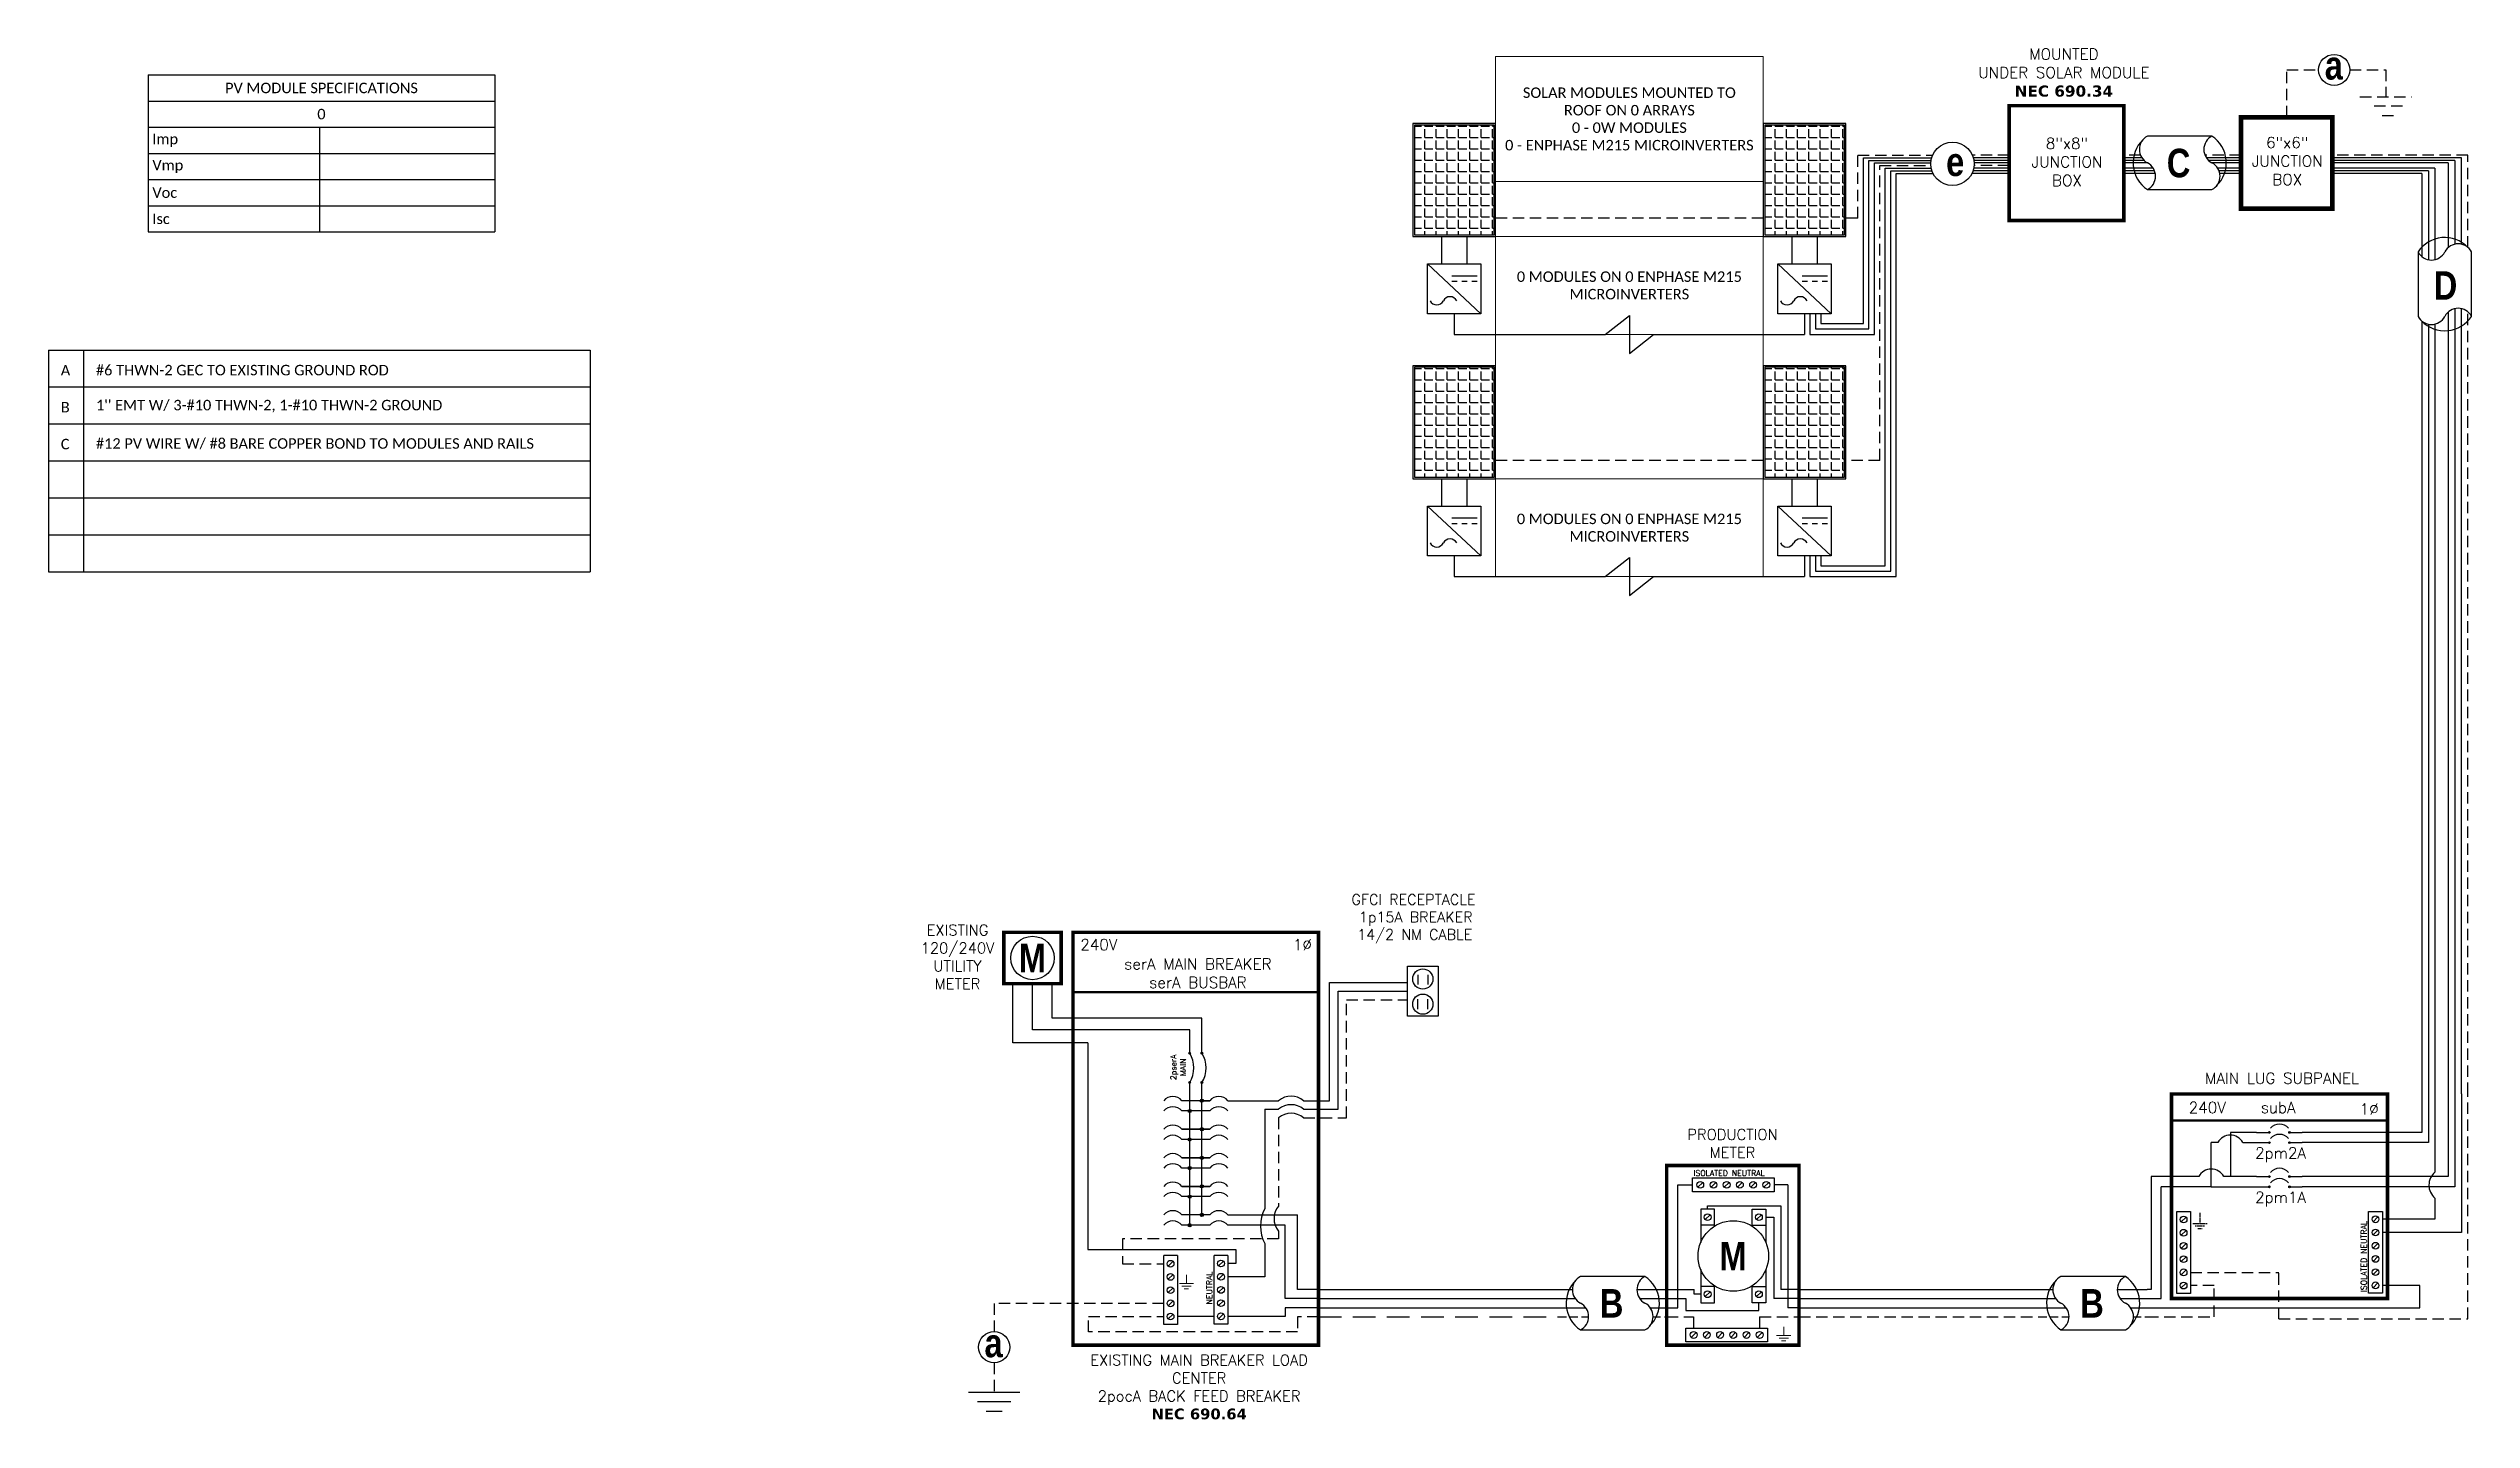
# Model space of a CAD drawing. Header units: feet. Extents: x 11709 to 12508, y 15400 to 15851.
import ezdxf

# ---------------------------------------------------------------- set-up
doc = ezdxf.new("R2010")
doc.units = ezdxf.units.FT
doc.header["$MEASUREMENT"] = 0
doc.linetypes.add('DASHED', pattern=[0.75, 0.5, -0.25])
doc.linetypes.add('HIDDEN', pattern=[0.375, 0.25, -0.125])
for name, color, linetype in [('ONE LINE BLOCKS', 7, 'Continuous'), ('TABLES', 7, 'Continuous'), ('TEXT', 7, 'Continuous'), ('Z - TITLEBLOCK TXT', 7, 'Continuous')]:
    doc.layers.add(name, color=color, linetype=linetype)
doc.styles.add('ONE LINE TXT', font='techb___.ttf')
doc.styles.get("Standard").update_dxf_attribs({"font": 'simplex.shx'})

msp = doc.modelspace()

# ---------------------------------------------------------------- texts
at = {"color": 1, "linetype": 'Continuous', "char_height": 9.3833, "attachment_point": 1, "style": 'ONE LINE TXT'}
for s, insert in [('{\\W1;\\C256;e}', (12334.62, 15818.36)), ('{\\W1;\\C256;C}', (12407.33, 15817.95)), ('{\\W1;\\C256;D}', (12495.27, 15777.65)), ('{\\W1;\\C256;B}', (12220.53, 15442.5)), ('{\\W1;\\C256;B}', (12378.81, 15442.5))]:
    msp.add_mtext_dynamic_manual_height_columns(s, width=0.1385, gutter_width=2.13, heights=[0], dxfattribs=dict(at, insert=insert))
at = {"layer": 'Z - TITLEBLOCK TXT', "color": 1, "linetype": 'Continuous', "insert": (12459.37, 15850.12), "char_height": 9.3833, "attachment_point": 1, "style": 'ONE LINE TXT'}
msp.add_mtext_dynamic_manual_height_columns('{\\W1;\\C256;a}', width=0.1385, gutter_width=2.13, heights=[0], dxfattribs=at)

# ---------------------------------------------------------------- blocks, each defined once
blk = doc.blocks.new('2microSub')
at = {"layer": 'ONE LINE BLOCKS', "linetype": 'Continuous'}
h = blk.add_hatch(color=1, dxfattribs=at)
h.dxf.hatch_style = 1
edge = h.paths.add_edge_path()
edge.add_arc((40.28, 60.73), 0.291, 0, 360)
h = blk.add_hatch(color=1, dxfattribs=at)
h.dxf.hatch_style = 1
edge = h.paths.add_edge_path()
edge.add_arc((40.28, 57.35), 0.291, 0, 360)
h = blk.add_hatch(color=1, dxfattribs=at)
h.dxf.hatch_style = 1
edge = h.paths.add_edge_path()
edge.add_arc((46.96, 60.73), 0.291, 0, 360)
h = blk.add_hatch(color=1, dxfattribs=at)
h.dxf.hatch_style = 1
edge = h.paths.add_edge_path()
edge.add_arc((46.96, 57.35), 0.291, 0, 360)
h = blk.add_hatch(color=1, dxfattribs=at)
h.dxf.hatch_style = 1
edge = h.paths.add_edge_path()
edge.add_arc((40.28, 46.17), 0.291, 0, 360)
h = blk.add_hatch(color=1, dxfattribs=at)
h.dxf.hatch_style = 1
edge = h.paths.add_edge_path()
edge.add_arc((40.28, 42.79), 0.291, 0, 360)
h = blk.add_hatch(color=1, dxfattribs=at)
h.dxf.hatch_style = 1
edge = h.paths.add_edge_path()
edge.add_arc((46.96, 46.17), 0.291, 0, 360)
h = blk.add_hatch(color=1, dxfattribs=at)
h.dxf.hatch_style = 1
edge = h.paths.add_edge_path()
edge.add_arc((46.96, 42.79), 0.291, 0, 360)
at = {"color": 7, "linetype": 'Continuous'}
for p, q in [((90.5, 73.37), (90.5, 60.73)), ((99.2, 73.37), (99.2, 46.17)), ((36.09, 60.73), (27.43, 60.73)), ((27.43, 60.73), (27.43, 46.17)), ((90.5, 60.73), (51.15, 60.73)), ((17.02, 46.17), (1.34, 46.17)), ((1.34, 46.17), (1.34, 9)), ((36.09, 46.17), (25.26, 46.17)), ((99.2, 46.17), (51.15, 46.17)), ((1.34, 9), (0, 9))]:
    blk.add_line(p, q, dxfattribs=at)
at = {"color": 10, "linetype": 'Continuous'}
for p, q in [((92.67, 73.37), (92.67, 57.35)), ((101.37, 73.37), (101.37, 42.79)), ((21.14, 42.79), (21.14, 57.35)), ((23.31, 57.35), (21.14, 57.35)), ((31.55, 57.35), (36.09, 57.35)), ((92.67, 57.35), (51.15, 57.35)), ((21.14, 42.79), (4.63, 42.79)), ((4.63, 6), (4.63, 42.79)), ((21.14, 42.79), (36.09, 42.79)), ((101.37, 42.79), (51.15, 42.79)), ((0, 6), (4.63, 6))]:
    blk.add_line(p, q, dxfattribs=at)
at = {"color": 253, "linetype": 'Continuous'}
for p, q in [((94.85, 73.37), (94.85, 47.66)), ((103.55, 73.37), (103.55, 27.76)), ((94.85, 32.11), (77.54, 32.11)), ((94.85, 39.1), (94.85, 32.11)), ((103.55, 27.76), (77.54, 27.76)), ((89.88, 10.36), (77.54, 10.36)), ((89.88, 3), (89.88, 10.36)), ((0, 3), (89.88, 3))]:
    blk.add_line(p, q, dxfattribs=at)
at = {"color": 10, "linetype": 'Continuous'}
blk.add_arc((27.43, 55.19), 4.65, 27.66392, 152.33608, dxfattribs=at)
at = {"color": 7, "linetype": 'Continuous'}
blk.add_arc((21.14, 44.01), 4.65, 27.66392, 152.33608, dxfattribs=at)
at = {"color": 253, "linetype": 'Continuous'}
blk.add_arc((98.43, 43.38), 5.58, 129.92155, 230.07845, dxfattribs=at)
at = {"layer": 'ONE LINE BLOCKS', "lineweight": 50}
blk.add_line((8.04, 64.67), (79.2, 64.67), dxfattribs=at)
at = {"layer": 'ONE LINE BLOCKS', "lineweight": 50, "const_width": 1.19}
blk.add_lwpolyline([(8.04, 6.01), (8.04, 73.37), (79.2, 73.37), (79.2, 6.01)], close=True, dxfattribs=at)
at = {"layer": 'TEXT', "color": 92, "linetype": 'HIDDEN', "ltscale": 15}
for p, q in [((105.72, -0.66), (105.72, 73.37)), ((14.31, 14.64), (43.39, 14.64)), ((22.14, 10.28), (14.31, 10.28)), ((22.14, 0), (22.14, 10.28)), ((43.39, -0.66), (43.39, 14.64)), ((0, 0), (22.14, 0)), ((43.39, -0.66), (105.72, -0.66))]:
    blk.add_line(p, q, dxfattribs=at)
at = {"layer": 'TEXT', "color": 92, "linetype": 'HIDDEN', "flags": 128}
for points in [[(17.42, 34.26), (17.42, 30.76)], [(15.08, 30.76), (19.76, 30.76)], [(18.95, 29.89), (15.89, 29.89)], [(18.13, 29.02), (16.7, 29.02)]]:
    blk.add_lwpolyline(points, dxfattribs=at)
at = {"layer": 'Z - TITLEBLOCK TXT', "color": 1, "linetype": 'Continuous'}
for p, q in [((9.77, 7.69), (9.77, 34.63)), ((9.77, 34.63), (14.31, 34.63)), ((14.31, 34.63), (14.31, 7.69)), ((73, 7.76), (73, 34.71)), ((73, 34.71), (77.54, 34.71)), ((77.54, 34.71), (77.54, 7.76)), ((14.31, 7.69), (9.77, 7.69)), ((77.54, 7.76), (73, 7.76))]:
    blk.add_line(p, q, dxfattribs=at)
at = {"layer": 'Z - TITLEBLOCK TXT', "color": 4, "linetype": 'Continuous'}
for p, q in [((12.83, 32.82), (11.25, 31.25)), ((76.06, 32.9), (74.49, 31.32)), ((12.83, 28.47), (11.25, 26.9)), ((12.83, 24.12), (11.25, 22.55)), ((76.06, 28.54), (74.49, 26.97)), ((76.06, 24.19), (74.49, 22.62)), ((12.83, 19.77), (11.25, 18.2)), ((76.06, 19.84), (74.49, 18.27)), ((12.83, 15.42), (11.25, 13.85)), ((12.83, 11.07), (11.25, 9.5)), ((76.06, 15.49), (74.49, 13.92)), ((76.06, 11.14), (74.49, 9.57))]:
    blk.add_line(p, q, dxfattribs=at)
at = {"layer": 'Z - TITLEBLOCK TXT', "color": 1, "linetype": 'Continuous', "flags": 128}
for points in [[(36.09, 60.73), (40.28, 60.73)], [(36.09, 60.73), (40.28, 60.73)], [(36.09, 57.35), (40.28, 57.35)], [(36.09, 57.35), (40.28, 57.35)], [(46.96, 60.73), (51.15, 60.73)], [(46.96, 57.35), (51.15, 57.35)], [(36.09, 46.17), (40.28, 46.17)], [(36.09, 46.17), (40.28, 46.17)], [(36.09, 42.79), (40.28, 42.79)], [(36.09, 42.79), (40.28, 42.79)], [(46.96, 46.17), (51.15, 46.17)], [(46.96, 42.79), (51.15, 42.79)]]:
    blk.add_lwpolyline(points, dxfattribs=at)
at = {"layer": 'Z - TITLEBLOCK TXT', "color": 1, "linetype": 'Continuous'}
for centre in [(40.28, 60.73), (40.28, 57.35), (46.96, 60.73), (46.96, 57.35), (40.28, 46.17), (40.28, 42.79), (46.96, 46.17), (46.96, 42.79)]:
    blk.add_circle(centre, 0.291, dxfattribs=at)
at = {"layer": 'Z - TITLEBLOCK TXT', "color": 4, "linetype": 'Continuous'}
for centre in [(12.04, 32.04), (75.27, 32.11), (12.04, 27.69), (12.04, 23.34), (75.27, 27.76), (75.27, 23.41), (12.04, 18.99), (75.27, 19.06), (12.04, 14.64), (12.04, 10.28), (75.27, 14.71), (75.27, 10.36)]:
    blk.add_circle(centre, 1.11, dxfattribs=at)
at = {"layer": 'Z - TITLEBLOCK TXT', "color": 1, "linetype": 'Continuous'}
for centre in [(43.62, 59.53), (43.62, 56.15), (43.62, 44.97), (43.62, 41.59)]:
    blk.add_arc(centre, 3.93, 40.3392, 139.6608, dxfattribs=at)
at = {"layer": 'TABLES', "color": 1, "linetype": 'Continuous'}
for s, p in [('2pm2A', (35.59, 52.11)), ('2pm1A', (35.59, 37.55))]:
    blk.add_text(s, height=3.658, dxfattribs=at).set_placement(p)
at = {"layer": 'TABLES', "color": 4, "linetype": 'Continuous'}
blk.add_text('ISOLATED NEUTRAL', height=1.8743, rotation=90, dxfattribs=at).set_placement((72.35, 8.12))
at = {"layer": 'TEXT', "color": 1, "attachment_point": 5}
for s, width, gutter_width, insert, char_height in [('MAIN LUG SUBPANEL ', 62.3984, 7.17, (44.47, 78.55), 3.6576), ('240V', 0.1481, 0.75, (19.83, 68.92), 3.658), ('subA', 0.1481, 0.75, (43.21, 68.92), 3.658), ('1∅', 0.1481, 0.75, (73.19, 68.41), 3.658)]:
    blk.add_mtext_dynamic_manual_height_columns(s, width=width, gutter_width=gutter_width, heights=[0], dxfattribs=dict(at, insert=insert, char_height=char_height))
blk = doc.blocks.new('*T25')
at = {"layer": 'Defpoints', "color": 8, "linetype": 'ByBlock', "lineweight": 0, "transparency": 16777216}
for p, q in [((0, 0), (88.16, 0)), ((0, 0), (0, -171.21)), ((88.16, 0), (88.16, -171.21)), ((0, -41.08), (88.16, -41.08)), ((0, -59.24), (88.16, -59.24)), ((0, -91.46), (88.16, -91.46)), ((0, -138.99), (88.16, -138.99)), ((0, -171.21), (88.16, -171.21))]:
    blk.add_line(p, q, dxfattribs=at)
at = {"color": 0, "linetype": 'Continuous', "transparency": 16777216, "char_height": 3.4544, "width": 83.574, "attachment_point": 5}
for s, insert in [('{\\fCalibri|b0|i0|c0;SOLAR MODULES MOUNTED TO ROOF ON 0 ARRAYS^J0 - 0W MODULES^J0 - ENPHASE M215 MICROINVERTERS', (44.08, -20.54)), ('{\\fCalibri|b0|i0|c0;', (44.08, -50.16)), ('{\\fCalibri|b0|i0|c0;0 MODULES ON 0 ENPHASE M215 MICROINVERTERS', (44.08, -75.35)), ('{\\fCalibri|b0|i0|c0;', (44.08, -115.23)), ('{\\fCalibri|b0|i0|c0;0 MODULES ON 0 ENPHASE M215 MICROINVERTERS', (44.08, -155.1))]:
    blk.add_mtext(s, dxfattribs=dict(at, insert=insert))
blk = doc.blocks.new('*U14')
at = {"color": 7}
for p, q in [((-35.53, 9), (-31.05, 9)), ((-9.81, 9), (0, 9))]:
    blk.add_line(p, q, dxfattribs=at)
at = {"color": 7, "linetype": 'Continuous'}
for p, q in [((-7.14, 13.31), (-28.39, 13.31)), ((-28.39, -4.31), (-7.14, -4.31))]:
    blk.add_line(p, q, dxfattribs=at)
at = {"color": 10}
for p, q in [((-35.53, 6), (-30.11, 6)), ((-8.87, 6), (0, 6))]:
    blk.add_line(p, q, dxfattribs=at)
at = {"color": 253}
for p, q in [((-35.53, 3), (-26.66, 3)), ((-5.41, 3), (0, 3))]:
    blk.add_line(p, q, dxfattribs=at)
at = {"color": 92, "linetype": 'HIDDEN', "ltscale": 10}
for p, q in [((-4.48, 0), (0, 0)), ((-35.53, 0), (-25.72, 0))]:
    blk.add_line(p, q, dxfattribs=at)
at = {"color": 7, "linetype": 'Continuous'}
for centre, start, end in [((-22.54, 4.5), 133.97324, 236.42648), ((-12.99, 4.5), 313.97324, 56.42648)]:
    blk.add_arc(centre, 10.58, start, end, dxfattribs=at)
at = {"linetype": 'Continuous'}
for centre, start, end in [((-26.08, 8.91), 117.66392, 242.33608), ((-4.83, 8.91), 117.66392, 242.33608), ((-30.7, 0.09), 297.66392, 62.33608), ((-9.45, 0.09), 297.66392, 62.33608)]:
    blk.add_arc(centre, 4.98, start, end, dxfattribs=at)
blk = doc.blocks.new('*U26')
at = {"color": 7}
blk.add_line((-79.14, 9), (0, 9), dxfattribs=at)
at = {"color": 10}
blk.add_line((-79.14, 6), (0, 6), dxfattribs=at)
at = {"color": 253}
blk.add_line((-79.14, 3), (0, 3), dxfattribs=at)
at = {"color": 92, "linetype": 'HIDDEN', "ltscale": 15}
blk.add_line((-79.14, 0), (0, 0), dxfattribs=at)
blk = doc.blocks.new('*U22')
at = {"color": 7}
blk.add_line((-79.14, 9), (0, 9), dxfattribs=at)
at = {"color": 10}
blk.add_line((-79.14, 6), (0, 6), dxfattribs=at)
at = {"color": 253}
blk.add_line((-79.14, 3), (0, 3), dxfattribs=at)
at = {"color": 92, "linetype": 'DASHED', "ltscale": 15}
blk.add_line((-79.14, 0), (0, 0), dxfattribs=at)
blk = doc.blocks.new('productionMeter')
at = {"color": 253, "linetype": 'Continuous'}
for p, q in [((-39.9, 3), (-39.9, 43.45)), ((-39.9, 43.45), (-35.13, 43.45)), ((-3.71, 43.45), (-8.18, 43.45)), ((-3.71, 43.45), (-3.71, 3)), ((-43.61, 3), (-39.9, 3)), ((0, 3), (-3.71, 3))]:
    blk.add_line(p, q, dxfattribs=at)
at = {"color": 1, "linetype": 'Continuous'}
for p, q in [((-35.13, 41.18), (-35.13, 45.72)), ((-35.13, 45.72), (-8.18, 45.72)), ((-8.18, 41.18), (-35.13, 41.18)), ((-8.18, 45.72), (-8.18, 41.18)), ((-32.38, 35.4), (-32.38, 24.5)), ((-27.84, 35.4), (-32.38, 35.4)), ((-27.84, 29.86), (-27.84, 35.4)), ((-15.47, 29.86), (-15.47, 35.4)), ((-15.47, 35.4), (-10.93, 35.4)), ((-10.93, 35.4), (-10.93, 24.5)), ((-27.84, 30.21), (-32.38, 30.21)), ((-15.47, 30.21), (-10.93, 30.21)), ((-32.38, 15.55), (-32.38, 4.64)), ((-27.84, 10.04), (-32.38, 10.04)), ((-27.84, 4.64), (-27.84, 10.18)), ((-15.47, 4.64), (-15.47, 10.18)), ((-15.47, 10.04), (-10.93, 10.04)), ((-10.93, 15.55), (-10.93, 4.64)), ((-32.38, 4.64), (-27.84, 4.64)), ((-10.93, 4.64), (-15.47, 4.64)), ((-37.32, -8.24), (-37.32, -3.7)), ((-37.32, -3.7), (-10.37, -3.7)), ((-10.37, -3.7), (-10.37, -8.24)), ((-10.37, -8.24), (-37.32, -8.24))]:
    blk.add_line(p, q, dxfattribs=at)
at = {"color": 4, "linetype": 'Continuous'}
for p, q in [((-31.74, 44.23), (-33.32, 42.66)), ((-27.39, 44.23), (-28.97, 42.66)), ((-23.04, 44.23), (-24.62, 42.66)), ((-18.69, 44.23), (-20.26, 42.66)), ((-14.34, 44.23), (-15.91, 42.66)), ((-9.99, 44.23), (-11.56, 42.66)), ((-29.33, 33.59), (-30.9, 32.02)), ((-12.41, 33.59), (-13.98, 32.02)), ((-29.33, 8.23), (-30.9, 6.66)), ((-12.41, 8.23), (-13.98, 6.66)), ((-33.93, -5.19), (-35.51, -6.76)), ((-29.58, -5.19), (-31.15, -6.76)), ((-25.23, -5.19), (-26.8, -6.76)), ((-20.88, -5.19), (-22.45, -6.76)), ((-16.53, -5.19), (-18.1, -6.76)), ((-12.18, -5.19), (-13.75, -6.76))]:
    blk.add_line(p, q, dxfattribs=at)
at = {"color": 7}
for p, q in [((-30.11, 35.4), (-30.11, 36.59)), ((-30.11, 36.59), (-5.98, 36.59)), ((-5.98, 36.59), (-5.98, 9)), ((-43.61, 9), (-34.54, 9)), ((-34.54, 7.44), (-34.54, 9)), ((0, 9), (-5.98, 9)), ((-32.38, 7.44), (-34.54, 7.44))]:
    blk.add_line(p, q, dxfattribs=at)
at = {"color": 10, "linetype": 'Continuous'}
for p, q in [((-10.93, 32.81), (-8.25, 32.81)), ((-8.25, 32.81), (-8.25, 6)), ((-43.61, 6), (-37.24, 6)), ((-37.24, 6), (-37.24, 2.05)), ((-37.24, 2.05), (-13.2, 2.05)), ((-13.2, 2.05), (-13.2, 4.64)), ((0, 6), (-8.25, 6))]:
    blk.add_line(p, q, dxfattribs=at)
at = {"color": 92, "linetype": 'HIDDEN', "ltscale": 15}
for p, q in [((-43.61, 0), (-34.72, 0)), ((-12.97, 0), (-12.97, -3.7)), ((-12.97, 0), (0, 0)), ((-34.72, 0), (-34.72, -3.7))]:
    blk.add_line(p, q, dxfattribs=at)
at = {"lineweight": 50, "const_width": 1.19}
blk.add_lwpolyline([(-43.61, -9.34), (-43.61, 49.84), (0, 49.84), (0, -9.34)], close=True, dxfattribs=at)
at = {"color": 92, "linetype": 'Continuous', "lineweight": 5, "ltscale": 0.05, "flags": 128}
for points in [[(-2.7, -6.18), (-7.38, -6.18)], [(-6.57, -7.05), (-3.51, -7.05)], [(-5.76, -7.91), (-4.32, -7.91)], [(-5.04, -3.33), (-5.04, -6.18)]]:
    blk.add_lwpolyline(points, dxfattribs=at)
at = {"color": 4, "linetype": 'Continuous'}
for centre in [(-32.53, 43.45), (-28.18, 43.45), (-23.83, 43.45), (-19.48, 43.45), (-15.13, 43.45), (-10.78, 43.45), (-30.11, 32.81), (-13.2, 32.81), (-30.11, 7.44), (-13.2, 7.44), (-34.72, -5.97), (-30.37, -5.97), (-26.02, -5.97), (-21.67, -5.97), (-17.32, -5.97), (-12.97, -5.97)]:
    blk.add_circle(centre, 1.11, dxfattribs=at)
at = {"linetype": 'Continuous'}
blk.add_circle((-21.65, 20.02), 11.62, dxfattribs=at)
at = {"color": 4, "linetype": 'Continuous'}
blk.add_text('ISOLATED NEUTRAL', height=1.8743, dxfattribs=at).set_placement((-34.77, 46.37))
at = {"color": 253, "linetype": 'Continuous', "style": 'ONE LINE TXT'}
blk.add_text('M', height=9.38, dxfattribs=at).set_placement((-26.21, 15.31))
at = {"color": 1, "insert": (-21.93, 57.08), "char_height": 3.5433, "attachment_point": 5}
blk.add_mtext_dynamic_manual_height_columns('PRODUCTION METER', width=1.3203, gutter_width=7.17, heights=[0], dxfattribs=at)
blk = doc.blocks.new('*U19')
at = {"color": 7}
blk.add_blockref('productionMeter', (0, 0), dxfattribs=at)
blk = doc.blocks.new('breakerPanel')
at = {"linetype": 'Continuous'}
h = blk.add_hatch(color=1, dxfattribs=at)
h.dxf.hatch_style = 1
edge = h.paths.add_edge_path()
edge.add_arc((-42.47, 86.8), 0.291, 0, 360)
h = blk.add_hatch(color=1, dxfattribs=at)
h.dxf.hatch_style = 1
edge = h.paths.add_edge_path()
edge.add_arc((-38.44, 86.8), 0.291, 0, 360)
h = blk.add_hatch(color=1, dxfattribs=at)
h.dxf.hatch_style = 1
edge = h.paths.add_edge_path()
edge.add_arc((-42.47, 77.16), 0.291, 0, 360)
h = blk.add_hatch(color=1, dxfattribs=at)
h.dxf.hatch_style = 1
edge = h.paths.add_edge_path()
edge.add_arc((-38.44, 77.16), 0.291, 0, 360)
h = blk.add_hatch(color=1, dxfattribs=at)
h.dxf.hatch_style = 1
edge = h.paths.add_edge_path()
edge.add_arc((-42.47, 67.78), 0.528, 0, 360)
h = blk.add_hatch(color=1, dxfattribs=at)
h.dxf.hatch_style = 1
edge = h.paths.add_edge_path()
edge.add_arc((-38.44, 71.16), 0.528, 0, 360)
h = blk.add_hatch(color=1, dxfattribs=at)
h.dxf.hatch_style = 1
edge = h.paths.add_edge_path()
edge.add_arc((-42.47, 58.38), 0.528, 0, 360)
h = blk.add_hatch(color=1, dxfattribs=at)
h.dxf.hatch_style = 1
edge = h.paths.add_edge_path()
edge.add_arc((-38.44, 61.76), 0.528, 0, 360)
h = blk.add_hatch(color=1, dxfattribs=at)
h.dxf.hatch_style = 1
edge = h.paths.add_edge_path()
edge.add_arc((-42.47, 48.98), 0.528, 0, 360)
h = blk.add_hatch(color=1, dxfattribs=at)
h.dxf.hatch_style = 1
edge = h.paths.add_edge_path()
edge.add_arc((-38.44, 52.36), 0.528, 0, 360)
h = blk.add_hatch(color=1, dxfattribs=at)
h.dxf.hatch_style = 1
edge = h.paths.add_edge_path()
edge.add_arc((-42.47, 39.58), 0.528, 0, 360)
h = blk.add_hatch(color=1, dxfattribs=at)
h.dxf.hatch_style = 1
edge = h.paths.add_edge_path()
edge.add_arc((-38.44, 42.95), 0.528, 0, 360)
h = blk.add_hatch(color=1, dxfattribs=at)
h.dxf.hatch_style = 1
edge = h.paths.add_edge_path()
edge.add_arc((-38.44, 33.55), 0.528, 0, 360)
h = blk.add_hatch(color=1, dxfattribs=at)
h.dxf.hatch_style = 1
edge = h.paths.add_edge_path()
edge.add_arc((-42.47, 30.17), 0.528, 0, 360)
at = {"color": 155, "true_color": 0x647190}
blk.add_line((-80.92, 126.59), (0, 126.59), dxfattribs=at)
at = {"color": 253, "linetype": 'Continuous'}
for p, q in [((-100.73, 90.2), (-100.73, 109.7)), ((-76.04, 90.2), (-100.73, 90.2)), ((-76.04, 90.2), (-76.04, 22.16)), ((-76.04, 22.16), (-27.25, 22.16)), ((-27.25, 17.57), (-29.89, 17.57)), ((-27.25, 22.16), (-27.25, 17.57)), ((-11.01, 0.16), (-29.89, 0.16)), ((0, 3), (-11.01, 3)), ((-11.01, 3), (-11.01, 0.16))]:
    blk.add_line(p, q, dxfattribs=at)
at = {"color": 10, "linetype": 'Continuous'}
for p, q in [((-94.24, 94.51), (-94.24, 109.7)), ((-42.47, 94.51), (-94.24, 94.51)), ((-42.47, 87.09), (-42.47, 94.51)), ((-42.47, 30.17), (-42.47, 76.87)), ((-35.88, 67.78), (-45.04, 67.78)), ((-35.88, 58.38), (-45.04, 58.38)), ((-35.88, 48.98), (-45.04, 48.98)), ((-35.88, 39.58), (-45.04, 39.58)), ((-35.88, 30.17), (-45.04, 30.17)), ((-10.98, 30.17), (-29.89, 30.17)), ((-10.98, 6), (-10.98, 30.17)), ((0, 6), (-10.98, 6))]:
    blk.add_line(p, q, dxfattribs=at)
at = {"color": 7, "linetype": 'Continuous'}
for p, q in [((-87.75, 98.34), (-87.75, 109.7)), ((-38.44, 98.34), (-87.75, 98.34)), ((-38.44, 87.09), (-38.44, 98.34)), ((-38.44, 61.76), (-38.44, 76.87)), ((-35.88, 71.16), (-45.04, 71.16)), ((-38.44, 71.16), (-35.88, 71.16)), ((-45.04, 61.76), (-35.88, 61.76)), ((-35.88, 61.76), (-45.04, 61.76)), ((-38.44, 52.36), (-38.44, 61.76)), ((-45.04, 52.36), (-35.88, 52.36)), ((-35.88, 52.36), (-45.04, 52.36)), ((-38.44, 42.95), (-38.44, 52.36)), ((-45.04, 42.95), (-35.88, 42.95)), ((-35.88, 42.95), (-45.04, 42.95)), ((-38.44, 33.55), (-38.44, 42.95)), ((-35.88, 33.55), (-45.04, 33.55)), ((-6.96, 9), (-6.96, 33.55))]:
    blk.add_line(p, q, dxfattribs=at)
at = {"lineweight": 50}
blk.add_line((-80.92, 106.95), (0, 106.95), dxfattribs=at)
at = {"color": 7}
for p, q in [((-29.89, 33.55), (-6.96, 33.55)), ((0, 9), (-6.96, 9))]:
    blk.add_line(p, q, dxfattribs=at)
at = {"color": 1, "linetype": 'Continuous'}
for p, q in [((-51.03, -2.51), (-51.03, 20.23)), ((-46.49, 20.23), (-51.03, 20.23)), ((-46.49, 20.23), (-46.49, -2.51)), ((-34.43, -2.43), (-34.43, 20.16)), ((-29.89, 20.16), (-34.43, 20.16)), ((-29.89, 20.16), (-29.89, -2.43)), ((-46.49, -2.51), (-51.03, -2.51)), ((-29.89, -2.43), (-34.43, -2.43))]:
    blk.add_line(p, q, dxfattribs=at)
at = {"color": 4, "linetype": 'Continuous'}
for p, q in [((-47.97, 18.28), (-49.55, 16.71)), ((-31.37, 18.35), (-32.94, 16.78)), ((-47.97, 13.93), (-49.55, 12.36)), ((-47.97, 9.58), (-49.55, 8.01)), ((-31.37, 14), (-32.94, 12.43)), ((-31.37, 9.65), (-32.94, 8.08)), ((-47.97, 5.23), (-49.55, 3.66)), ((-47.97, 0.88), (-49.55, -0.69)), ((-31.37, 5.3), (-32.94, 3.73)), ((-31.37, 0.95), (-32.94, -0.62))]:
    blk.add_line(p, q, dxfattribs=at)
at = {"color": 92, "linetype": 'HIDDEN', "ltscale": 15}
for p, q in [((-51.03, 4.44), (-106.89, 4.44)), ((-106.89, 4.44), (-106.89, -4.87)), ((-75.84, -4.96), (-75.84, 0.09)), ((-75.84, 0.09), (-51.03, 0.09)), ((0, 0), (-6.96, 0)), ((-6.96, -4.96), (-75.84, -4.96)), ((-6.96, 0), (-6.96, -4.96)), ((-106.89, -15.1), (-106.89, -24.84))]:
    blk.add_line(p, q, dxfattribs=at)
at = {"color": 92, "linetype": 'Continuous', "ltscale": 15}
blk.add_line((-34.43, 0.09), (-46.49, 0.09), dxfattribs=at)
at = {"lineweight": 50, "const_width": 1.19}
for points in [[(-103.67, 109.7), (-103.67, 126.59), (-84.82, 126.59), (-84.82, 109.7)], [(-80.92, -9.3), (-80.92, 126.59), (0, 126.59), (0, -9.3)]]:
    blk.add_lwpolyline(points, close=True, dxfattribs=at)
at = {"color": 92, "linetype": 'Continuous', "lineweight": 5, "ltscale": 0.05, "flags": 128}
for points in [[(-45.88, 10.97), (-41.2, 10.97)], [(-42.01, 10.1), (-45.07, 10.1)], [(-42.82, 9.23), (-44.25, 9.23)], [(-43.54, 13.81), (-43.54, 10.97)]]:
    blk.add_lwpolyline(points, dxfattribs=at)
at = {"color": 92, "linetype": 'Continuous', "ltscale": 4, "flags": 128}
for points in [[(-115.37, -24.84), (-98.41, -24.84)], [(-101.35, -27.98), (-112.43, -27.98)], [(-104.29, -31.12), (-109.49, -31.12)]]:
    blk.add_lwpolyline(points, dxfattribs=at)
at = {"linetype": 'Continuous'}
blk.add_circle((-94.24, 118.15), 7.15, dxfattribs=at)
at = {"color": 1, "linetype": 'Continuous'}
for centre, radius in [((-42.47, 86.8), 0.291), ((-38.44, 86.8), 0.291), ((-42.47, 77.16), 0.291), ((-38.44, 77.16), 0.291), ((-42.47, 67.78), 0.528), ((-38.44, 71.16), 0.528), ((-42.47, 58.38), 0.528), ((-38.44, 61.76), 0.528), ((-42.47, 48.98), 0.528), ((-38.44, 52.36), 0.528), ((-42.47, 39.58), 0.528), ((-38.44, 42.95), 0.528), ((-38.44, 33.55), 0.528), ((-42.47, 30.17), 0.528)]:
    blk.add_circle(centre, radius, dxfattribs=at)
at = {"color": 4, "linetype": 'Continuous'}
for centre in [(-48.76, 17.49), (-32.16, 17.57), (-48.76, 13.14), (-48.76, 8.79), (-32.16, 13.21), (-32.16, 8.86), (-48.76, 4.44), (-48.76, 0.09), (-32.16, 4.51), (-32.16, 0.16)]:
    blk.add_circle(centre, 1.11, dxfattribs=at)
at = {"color": 7, "linetype": 'Continuous'}
blk.add_circle((-106.89, -9.99), 5.11, dxfattribs=at)
at = {"color": 1, "linetype": 'Continuous'}
for centre, radius, start, end in [((-50.14, 81.98), 9.06, 327.87082, 32.12918), ((-46.11, 81.98), 9.06, 327.87082, 32.12918), ((-48.03, 68.62), 3.93, 40.3392, 139.6608), ((-32.88, 68.62), 3.93, 40.3392, 139.6608), ((-48.03, 65.24), 3.93, 40.3392, 139.6608), ((-32.88, 65.24), 3.93, 40.3392, 139.6608), ((-48.03, 59.21), 3.93, 40.3392, 139.6608), ((-48.03, 55.84), 3.93, 40.3392, 139.6608), ((-32.88, 59.21), 3.93, 40.3392, 139.6608), ((-32.88, 55.84), 3.93, 40.3392, 139.6608), ((-48.03, 49.81), 3.93, 40.3392, 139.6608), ((-48.03, 46.43), 3.93, 40.3392, 139.6608), ((-32.88, 49.81), 3.93, 40.3392, 139.6608), ((-32.88, 46.43), 3.93, 40.3392, 139.6608), ((-48.03, 40.41), 3.93, 40.3392, 139.6608), ((-48.03, 37.03), 3.93, 40.3392, 139.6608), ((-32.88, 40.41), 3.93, 40.3392, 139.6608), ((-32.88, 37.03), 3.93, 40.3392, 139.6608), ((-48.03, 31.01), 3.93, 40.3392, 139.6608), ((-32.88, 31.01), 3.93, 40.3392, 139.6608), ((-48.03, 27.63), 3.93, 40.3392, 139.6608), ((-32.88, 27.63), 3.93, 40.3392, 139.6608)]:
    blk.add_arc(centre, radius, start, end, dxfattribs=at)
at = {"color": 253, "linetype": 'Continuous', "style": 'ONE LINE TXT'}
blk.add_text('M', height=9.38, dxfattribs=at).set_placement((-98.8, 113.43))
at = {"color": 4, "linetype": 'Continuous'}
blk.add_text('NEUTRAL', height=1.874, rotation=90, dxfattribs=at).set_placement((-35.08, 4.08))
at = {"color": 1, "attachment_point": 5}
for s, width, gutter_width, heights, insert, char_height in [('EXISTING\\P120/240V UTILITY METER', 0.0523, 7.17, [0], (-118.95, 118.48), 3.5433), ('240V', 0.1481, 0.75, [0], (-72.39, 122.54), 3.658), ('1∅', 0.1481, 0.75, [0], (-5.31, 122.54), 3.658), ('serA MAIN BREAKER\\PserA BUSBAR', 72.4998, 0.75, [0], (-39.75, 113.14), 3.6576), ('EXISTING MAIN BREAKER LOAD CENTER\\P2pocA BACK FEED BREAKER\\P{\\fVerdana|b1|i0|c0|p34;NEC 690.64}', 79.2627, 97.94, [154.49], (-39.35, -23.14), 3.5433)]:
    blk.add_mtext_dynamic_manual_height_columns(s, width=width, gutter_width=gutter_width, heights=heights, dxfattribs=dict(at, insert=insert, char_height=char_height))
at = {"color": 4, "linetype": 'Continuous', "insert": (-46.25, 82.15), "char_height": 1.874, "attachment_point": 5, "rotation": 90}
blk.add_mtext_dynamic_manual_height_columns('2pserA\\PMAIN', width=0.1481, gutter_width=0.75, heights=[0], dxfattribs=at)
at = {"color": 1, "linetype": 'Continuous', "insert": (-110.08, -3.93), "char_height": 9.3833, "attachment_point": 1, "style": 'ONE LINE TXT'}
blk.add_mtext_dynamic_manual_height_columns('{\\W1;\\C256;a}', width=0.1385, gutter_width=2.13, heights=[0], dxfattribs=at)
blk = doc.blocks.new('*U18')
at = {"color": 7}
blk.add_blockref('breakerPanel', (0, 0), dxfattribs=at)
blk = doc.blocks.new('8x8box')
at = {"lineweight": 50, "const_width": 1.19}
blk.add_lwpolyline([(37.78, 0), (0, 0), (0, 37.78), (37.78, 37.78)], close=True, dxfattribs=at)
at = {"color": 1, "char_height": 3.6576, "attachment_point": 5}
for s, width, insert in [(' \\PMOUNTED \\PUNDER SOLAR MODULE\\P{\\fVerdana|b1|i0|c0|p34;NEC 690.34}', 73.0127, (18.01, 51.7)), ('8"x8"  JUNCTION BOX ', 0.4767, (19.03, 19.26))]:
    blk.add_mtext_dynamic_manual_height_columns(s, width=width, gutter_width=7.17, heights=[0], dxfattribs=dict(at, insert=insert))
blk = doc.blocks.new('6x6box')
at = {"lineweight": 50, "const_width": 1.53}
blk.add_lwpolyline([(30.1, 0), (0, 0), (0, 30.1), (30.1, 30.1)], close=True, dxfattribs=at)
at = {"color": 1, "insert": (15.24, 15.71), "char_height": 3.6576, "width": 0.4767, "attachment_point": 5}
blk.add_mtext('6"x6"  JUNCTION BOX  ', dxfattribs=at)
blk = doc.blocks.new('*T23')
at = {"linetype": 'ByBlock', "lineweight": -2, "transparency": 16777216}
for p, q in [((0, 0), (178.52, 0)), ((0, 0), (0, -72.97)), ((11.58, 0), (11.58, -72.97)), ((178.52, 0), (178.52, -72.97)), ((0, -12.11), (178.52, -12.11)), ((0, -24.28), (178.52, -24.28)), ((0, -36.46), (178.52, -36.46)), ((0, -48.64), (178.52, -48.64)), ((0, -60.81), (178.52, -60.81)), ((0, -72.97), (178.52, -72.97))]:
    blk.add_line(p, q, dxfattribs=at)
at = {"color": 0, "linetype": 'Continuous', "transparency": 16777216, "char_height": 3.4544, "attachment_point": 7}
for s, insert, width in [('{\\fCalibri|b0|i0|c0;A', (4.06, -8.36), 3.4544), ('{\\fCalibri|b0|i0|c0;#6 THWN-2 GEC TO EXISTING GROUND ROD', (15.65, -8.36), 158.8095), ('{\\fCalibri|b0|i0|c0;B', (4.06, -20.53), 3.4544), ("{\\fCalibri|b0|i0|c0;1'' EMT W/ 3-#10 THWN-2, 1-#10 THWN-2 GROUND", (15.65, -20.53), 158.8095), ('{\\fCalibri|b0|i0|c0;C', (4.06, -32.71), 3.4544), ('{\\fCalibri|b0|i0|c0;#12 PV WIRE W/ #8 BARE COPPER BOND TO MODULES AND RAILS', (15.65, -32.71), 158.8095), ('{\\fCalibri|b0|i0|c0;', (4.06, -44.89), 3.4544), ('{\\fCalibri|b0|i0|c0;', (15.65, -44.89), 158.8095), ('{\\fCalibri|b0|i0|c0;', (4.06, -57.06), 3.4544), ('{\\fCalibri|b0|i0|c0;', (15.65, -57.06), 158.8095), ('{\\fCalibri|b0|i0|c0;', (4.06, -69.22), 3.4544), ('{\\fCalibri|b0|i0|c0;', (15.65, -69.22), 158.8095)]:
    blk.add_mtext(s, dxfattribs=dict(at, insert=insert, width=width))
blk = doc.blocks.new('*T24')
at = {"color": 0, "lineweight": -2, "transparency": 16777216}
for p, q in [((0, 0), (114.19, 0)), ((0, 0), (0, -51.69)), ((114.19, 0), (114.19, -51.69)), ((0, -8.62), (114.19, -8.62)), ((0, -17.23), (114.19, -17.23)), ((56.41, -17.23), (56.41, -51.69)), ((0, -25.85), (114.19, -25.85)), ((0, -34.46), (114.19, -34.46)), ((0, -43.08), (114.19, -43.08)), ((0, -51.69), (114.19, -51.69))]:
    blk.add_line(p, q, dxfattribs=at)
at = {"color": 0, "linetype": 'Continuous', "transparency": 16777216, "char_height": 3.4544}
for s, insert, width, attachment_point in [('{\\fCalibri|b0|i0|c0;PV MODULE SPECIFICATIONS', (57.09, -4.31), 111.433, 5), ('{\\fCalibri|b0|i0|c0;0', (57.09, -12.92), 111.433, 5), ('{\\fCalibri|b0|i0|c0;Imp', (1.38, -21.54), 53.6551, 4), ('{\\fCalibri|b0|i0|c0;', (57.78, -21.54), 55.0254, 4), ('{\\fCalibri|b0|i0|c0;Vmp', (1.38, -30.15), 53.6551, 4), ('{\\fCalibri|b0|i0|c0;', (57.78, -30.15), 55.0254, 4), ('{\\fCalibri|b0|i0|c0;Voc', (1.38, -38.77), 53.6551, 4), ('{\\fCalibri|b0|i0|c0;', (57.78, -38.77), 55.0254, 4), ('{\\fCalibri|b0|i0|c0;Isc', (1.38, -47.39), 53.6551, 4), ('{\\fCalibri|b0|i0|c0;', (57.78, -47.39), 55.0254, 4)]:
    blk.add_mtext(s, dxfattribs=dict(at, insert=insert, width=width, attachment_point=attachment_point))
blk = doc.blocks.new('gfci1')
at = {"color": 7, "linetype": 'Continuous'}
for p, q in [((62.57, 41.42), (62.57, 38.21)), ((65.87, 41.42), (65.87, 38.21)), ((33.46, 0), (33.46, 38.87)), ((33.46, 38.87), (59.14, 38.87)), ((62.57, 30.17), (62.57, 33.39)), ((65.87, 30.17), (65.87, 33.39)), ((0, 0), (16.69, 0)), ((24.94, 0), (33.46, 0))]:
    blk.add_line(p, q, dxfattribs=at)
at = {"color": 253, "linetype": 'Continuous'}
for p, q in [((36.28, -2.82), (36.28, 36.06)), ((36.28, 36.06), (59.14, 36.06)), ((12.22, -2.82), (16.69, -2.82)), ((12.22, -2.82), (12.22, -35.5)), ((24.94, -2.82), (36.28, -2.82)), ((12.22, -47.07), (12.22, -57.95)), ((12.22, -57.95), (0, -57.95))]:
    blk.add_line(p, q, dxfattribs=at)
at = {"color": 7}
blk.add_line((16.69, -45.52), (16.69, -45.52), dxfattribs=at)
at = {"color": 7, "linetype": 'Continuous'}
blk.add_lwpolyline([(59.14, 44.31), (69.3, 44.31), (69.3, 27.81), (59.14, 27.81)], close=True, dxfattribs=at)
for centre in [(64.22, 40.06), (64.22, 31.78)]:
    blk.add_circle(centre, 3.33, dxfattribs=at)
blk.add_arc((20.81, -4.99), 6.47, 50.39049, 129.60951, dxfattribs=at)
at = {"color": 253, "linetype": 'Continuous'}
for centre, radius, start, end in [((20.81, -7.8), 6.47, 50.39049, 129.60951), ((22.72, -41.29), 11.99, 151.17036, 208.82964)]:
    blk.add_arc(centre, radius, start, end, dxfattribs=at)
at = {"layer": 'TEXT', "color": 92, "linetype": 'HIDDEN', "ltscale": 15}
for p, q in [((39.09, -5.63), (39.09, 33.24)), ((39.09, 33.24), (59.14, 33.24)), ((16.69, -5.63), (16.69, -34.69)), ((24.94, -5.63), (39.09, -5.63)), ((16.69, -45.52), (-34.69, -45.52)), ((-34.69, -45.52), (-34.69, -53.67)), ((16.69, -42.94), (16.69, -45.52)), ((-34.69, -53.67), (-21.14, -53.67))]:
    blk.add_line(p, q, dxfattribs=at)
at = {"layer": 'TEXT', "color": 92, "linetype": 'Continuous', "ltscale": 15}
for centre, start, end in [((20.81, -10.62), 50.39049, 129.60951), ((21.67, -38.81), 140.39049, 219.60951)]:
    blk.add_arc(centre, 6.47, start, end, dxfattribs=at)
at = {"layer": 'TEXT', "color": 1, "insert": (27.72, 67.97), "char_height": 3.4544, "attachment_point": 1}
blk.add_mtext_dynamic_manual_height_columns('\\A1;\\pi12.999;GFCI RECEPTACLE\\P\\pi15.467;1p15A BREAKER\\P\\pi14.891;14/2 NM CABLE', width=71.8931, gutter_width=92.23, heights=[24.13], dxfattribs=at)

# ---------------------------------------------------------------- hatches: boundary and pattern name
at = {"linetype": 'Continuous'}
h = msp.add_hatch(dxfattribs=at)
h.set_pattern_fill('ANGLE', color=256, scale=13.54666)
h.set_pattern_definition([(0, (12222.443, 3807.457), (0, 3.7253315), [2.709332, -1.0159995]), (90, (12222.443, 3807.457), (-3.7253315, 2e-16), [2.709332, -1.0159995])])
h.paths.add_polyline_path([(12159.43, 15825.75), (12159.43, 15789.57), (12185.67, 15789.57), (12185.67, 15825.75)])
h = msp.add_hatch(dxfattribs=at)
h.set_pattern_fill('ANGLE', color=256, scale=13.54666)
h.set_pattern_definition([(0, (12337.8627, 3807.457), (0, 3.7253315), [2.709332, -1.0159995]), (90, (12337.8627, 3807.457), (-3.7253315, 2e-16), [2.709332, -1.0159995])])
h.paths.add_polyline_path([(12274.85, 15825.75), (12274.85, 15789.57), (12301.09, 15789.57), (12301.09, 15825.75)])
h = msp.add_hatch(dxfattribs=at)
h.set_pattern_fill('ANGLE', color=256, scale=13.54666)
h.set_pattern_definition([(0, (12222.443, 3727.704), (0, 3.7253315), [2.709332, -1.0159995]), (90, (12222.443, 3727.704), (-3.7253315, 2e-16), [2.709332, -1.0159995])])
h.paths.add_polyline_path([(12159.43, 15746), (12159.43, 15709.82), (12185.67, 15709.82), (12185.67, 15746)])
h = msp.add_hatch(dxfattribs=at)
h.set_pattern_fill('ANGLE', color=256, scale=13.54666)
h.set_pattern_definition([(0, (12337.8627, 3727.704), (0, 3.7253315), [2.709332, -1.0159995]), (90, (12337.8627, 3727.704), (-3.7253315, 2e-16), [2.709332, -1.0159995])])
h.paths.add_polyline_path([(12274.85, 15746), (12274.85, 15709.82), (12301.09, 15709.82), (12301.09, 15746)])

# ---------------------------------------------------------------- linework, layer by layer
at = {"color": 92, "linetype": 'HIDDEN', "ltscale": 15}
for p, q in [((12305.57, 15795.11), (12305.57, 15815.85)), ((12305.57, 15815.85), (12330.21, 15815.85)), ((12355.42, 15815.85), (12343.27, 15815.85)), ((12398.65, 15815.85), (12393.2, 15815.85)), ((12431.77, 15815.85), (12419.9, 15815.85)), ((12506.55, 15815.85), (12461.88, 15815.85)), ((12506.55, 15785.48), (12506.55, 15815.85)), ((12312.78, 15812.41), (12329.62, 15812.41)), ((12312.78, 15715.36), (12312.78, 15812.41)), ((12355.42, 15812.41), (12343.86, 15812.41)), ((12305.57, 15795.11), (12301.6, 15795.11)), ((12506.55, 15506.74), (12506.55, 15764.23)), ((12312.78, 15715.36), (12301.6, 15715.36))]:
    msp.add_line(p, q, dxfattribs=at)
at = {"color": 253, "linetype": 'Continuous'}
for p, q in [((12307.37, 15760.45), (12307.37, 15814.99)), ((12307.37, 15814.99), (12329.89, 15814.99)), ((12355.42, 15814.99), (12343.58, 15814.99)), ((12399.11, 15814.99), (12393.2, 15814.99)), ((12431.77, 15814.99), (12420.35, 15814.99)), ((12504.38, 15814.99), (12461.88, 15814.99)), ((12504.38, 15786.56), (12504.38, 15814.99)), ((12314.58, 15811.55), (12329.74, 15811.55)), ((12314.58, 15680.69), (12314.58, 15811.55)), ((12355.42, 15811.55), (12343.74, 15811.55)), ((12402.86, 15811.55), (12393.2, 15811.55)), ((12431.77, 15811.55), (12424.11, 15811.55)), ((12495.68, 15811.55), (12461.88, 15811.55)), ((12495.68, 15811.55), (12495.68, 15781.48)), ((12293.38, 15760.45), (12307.37, 15760.45)), ((12495.68, 15760.23), (12495.68, 15506.74)), ((12504.38, 15506.74), (12504.38, 15765.31)), ((12293.38, 15680.69), (12314.58, 15680.69))]:
    msp.add_line(p, q, dxfattribs=at)
at = {"color": 7, "linetype": 'Continuous'}
for p, q in [((12422.2, 15822.13), (12400.95, 15822.13)), ((12491.33, 15809.83), (12491.33, 15782.49)), ((12500.03, 15813.27), (12500.03, 15785.42)), ((12400.95, 15804.5), (12422.2, 15804.5)), ((12490.1, 15784), (12490.1, 15762.76)), ((12507.73, 15762.76), (12507.73, 15784)), ((12180.15, 15776.06), (12171.76, 15776.06)), ((12295.57, 15776.06), (12287.18, 15776.06)), ((12173.51, 15774.24), (12171.76, 15774.24)), ((12176.83, 15774.24), (12175.08, 15774.24)), ((12180.15, 15774.24), (12178.4, 15774.24)), ((12288.93, 15774.24), (12287.18, 15774.24)), ((12292.25, 15774.24), (12290.5, 15774.24)), ((12295.57, 15774.24), (12293.82, 15774.24)), ((12222.3, 15756.84), (12230.26, 15763.11)), ((12230.26, 15763.11), (12230.26, 15750.58)), ((12491.33, 15761.24), (12491.33, 15506.74)), ((12500.03, 15764.18), (12500.03, 15506.74)), ((12230.26, 15750.58), (12238.22, 15756.84)), ((12180.15, 15696.31), (12171.76, 15696.31)), ((12295.57, 15696.31), (12287.18, 15696.31)), ((12173.51, 15694.49), (12171.76, 15694.49)), ((12176.83, 15694.49), (12175.08, 15694.49)), ((12180.15, 15694.49), (12178.4, 15694.49)), ((12288.93, 15694.49), (12287.18, 15694.49)), ((12292.25, 15694.49), (12290.5, 15694.49)), ((12295.57, 15694.49), (12293.82, 15694.49)), ((12222.3, 15677.09), (12230.26, 15683.35)), ((12230.26, 15683.35), (12230.26, 15670.82)), ((12230.26, 15670.82), (12238.22, 15677.09))]:
    msp.add_line(p, q, dxfattribs=at)
at = {"color": 10, "linetype": 'Continuous'}
for p, q in [((12309.17, 15758.64), (12309.17, 15814.13)), ((12309.17, 15814.13), (12329.69, 15814.13)), ((12316.38, 15810.69), (12329.97, 15810.69)), ((12316.38, 15678.89), (12316.38, 15810.69)), ((12355.42, 15810.69), (12343.5, 15810.69)), ((12355.42, 15814.13), (12343.78, 15814.13)), ((12399.82, 15814.13), (12393.2, 15814.13)), ((12403.29, 15810.69), (12393.2, 15810.69)), ((12431.77, 15814.13), (12421.07, 15814.13)), ((12431.77, 15810.69), (12424.54, 15810.69)), ((12502.2, 15814.13), (12461.88, 15814.13)), ((12493.5, 15810.69), (12461.88, 15810.69)), ((12493.5, 15810.69), (12493.5, 15781.44)), ((12502.2, 15814.13), (12502.2, 15786.54)), ((12493.5, 15760.2), (12493.5, 15506.74)), ((12502.2, 15765.3), (12502.2, 15506.74)), ((12291.57, 15758.64), (12309.17, 15758.64)), ((12291.57, 15678.89), (12316.38, 15678.89))]:
    msp.add_line(p, q, dxfattribs=at)
at = {"linetype": 'Continuous'}
for p, q in [((12310.98, 15756.84), (12310.98, 15813.27)), ((12310.98, 15813.27), (12329.6, 15813.27)), ((12318.18, 15809.83), (12330.33, 15809.83)), ((12318.18, 15677.09), (12318.18, 15809.83)), ((12355.42, 15809.83), (12343.15, 15809.83)), ((12355.42, 15813.27), (12343.87, 15813.27)), ((12401.04, 15813.27), (12393.2, 15813.27)), ((12403.53, 15809.83), (12393.2, 15809.83)), ((12431.77, 15813.27), (12422.29, 15813.27)), ((12431.77, 15809.83), (12424.78, 15809.83)), ((12500.03, 15813.27), (12461.88, 15813.27)), ((12491.33, 15809.83), (12461.88, 15809.83)), ((12168.4, 15789.06), (12168.4, 15780.05)), ((12176.7, 15789.06), (12176.7, 15780.05)), ((12283.82, 15789.06), (12283.82, 15780.05)), ((12292.12, 15789.06), (12292.12, 15780.05)), ((12163.73, 15780.05), (12181.37, 15780.05)), ((12163.73, 15780.05), (12181.37, 15763.66)), ((12163.73, 15763.66), (12163.73, 15780.05)), ((12181.37, 15780.05), (12181.37, 15763.66)), ((12279.15, 15780.05), (12296.79, 15780.05)), ((12279.15, 15763.66), (12279.15, 15780.05)), ((12279.15, 15780.05), (12296.79, 15763.66)), ((12296.79, 15780.05), (12296.79, 15763.66)), ((12181.37, 15763.66), (12163.73, 15763.66)), ((12296.79, 15763.66), (12279.15, 15763.66)), ((12289.77, 15756.84), (12310.98, 15756.84)), ((12168.4, 15709.31), (12168.4, 15700.3)), ((12176.7, 15709.31), (12176.7, 15700.3)), ((12283.82, 15709.31), (12283.82, 15700.3)), ((12292.12, 15709.31), (12292.12, 15700.3)), ((12163.73, 15700.3), (12181.37, 15700.3)), ((12163.73, 15683.91), (12163.73, 15700.3)), ((12163.73, 15700.3), (12181.37, 15683.91)), ((12181.37, 15700.3), (12181.37, 15683.91)), ((12279.15, 15700.3), (12296.79, 15700.3)), ((12279.15, 15683.91), (12279.15, 15700.3)), ((12279.15, 15700.3), (12296.79, 15683.91)), ((12296.79, 15700.3), (12296.79, 15683.91)), ((12181.37, 15683.91), (12163.73, 15683.91)), ((12296.79, 15683.91), (12279.15, 15683.91)), ((12289.77, 15677.09), (12318.18, 15677.09))]:
    msp.add_line(p, q, dxfattribs=at)
at = {"linetype": 'Continuous', "flags": 128}
for points in [[(12158.92, 15826.26), (12158.92, 15789.06), (12186.18, 15789.06), (12186.18, 15826.26), (12158.92, 15826.26)], [(12274.34, 15826.26), (12274.34, 15789.06), (12301.6, 15789.06), (12301.6, 15826.26), (12274.34, 15826.26)], [(12172.55, 15763.66), (12172.55, 15756.84)], [(12287.97, 15763.66), (12287.97, 15756.84)], [(12289.77, 15763.66), (12289.77, 15756.84)], [(12172.55, 15756.84), (12222.3, 15756.84)], [(12238.22, 15756.84), (12287.97, 15756.84)], [(12158.92, 15746.51), (12158.92, 15709.31), (12186.18, 15709.31), (12186.18, 15746.51), (12158.92, 15746.51)], [(12274.34, 15746.51), (12274.34, 15709.31), (12301.6, 15709.31), (12301.6, 15746.51), (12274.34, 15746.51)], [(12172.55, 15683.91), (12172.55, 15677.09)], [(12287.97, 15683.91), (12287.97, 15677.09)], [(12289.77, 15683.91), (12289.77, 15677.09)], [(12172.55, 15677.09), (12222.3, 15677.09)], [(12238.22, 15677.09), (12287.97, 15677.09)]]:
    msp.add_lwpolyline(points, dxfattribs=at)
for points in [[(12159.43, 15825.75), (12159.43, 15789.57), (12185.67, 15789.57), (12185.67, 15825.75)], [(12274.85, 15825.75), (12274.85, 15789.57), (12301.09, 15789.57), (12301.09, 15825.75)], [(12159.43, 15746), (12159.43, 15709.82), (12185.67, 15709.82), (12185.67, 15746)], [(12274.85, 15746), (12274.85, 15709.82), (12301.09, 15709.82), (12301.09, 15746)]]:
    msp.add_lwpolyline(points, close=True, dxfattribs=at)
at = {"color": 92, "linetype": 'HIDDEN', "ltscale": 15, "flags": 128}
for points in [[(12274.34, 15795.11), (12186.18, 15795.11)], [(12274.34, 15715.36), (12186.18, 15715.36)]]:
    msp.add_lwpolyline(points, dxfattribs=at)
at = {"color": 10, "linetype": 'Continuous', "flags": 128}
for points in [[(12291.57, 15763.66), (12291.57, 15758.64)], [(12291.57, 15683.91), (12291.57, 15678.89)]]:
    msp.add_lwpolyline(points, dxfattribs=at)
at = {"color": 253, "linetype": 'Continuous', "flags": 128}
for points in [[(12293.38, 15763.66), (12293.38, 15760.45)], [(12293.38, 15683.91), (12293.38, 15680.69)]]:
    msp.add_lwpolyline(points, dxfattribs=at)
at = {"color": 7, "linetype": 'Continuous'}
for centre, radius in [((12462.47, 15843.93), 5.11), ((12336.74, 15812.97), 7.14)]:
    msp.add_circle(centre, radius, dxfattribs=at)
for centre, start, end in [((12406.8, 15813.32), 133.97324, 236.42648), ((12416.35, 15813.32), 313.97324, 56.42648), ((12498.91, 15778.15), 43.97324, 146.42648), ((12498.91, 15768.61), 223.97324, 326.42648)]:
    msp.add_arc(centre, 10.58, start, end, dxfattribs=at)
at = {"linetype": 'Continuous'}
for centre, radius, start, end in [((12403.26, 15817.72), 4.98, 117.66392, 242.33608), ((12424.51, 15817.72), 4.98, 117.66392, 242.33608), ((12398.64, 15808.91), 4.98, 297.66392, 62.33608), ((12419.89, 15808.91), 4.98, 297.66392, 62.33608), ((12494.51, 15786.31), 4.98, 207.66392, 332.33608), ((12503.32, 15781.69), 4.98, 27.66392, 152.33608), ((12166.79, 15769.07), 2.48, 207.66392, 332.33608), ((12171.18, 15766.77), 2.48, 27.66392, 152.33608), ((12282.21, 15769.07), 2.48, 207.66392, 332.33608), ((12286.6, 15766.77), 2.48, 27.66392, 152.33608), ((12494.51, 15765.07), 4.98, 207.66392, 332.33608), ((12503.32, 15760.45), 4.98, 27.66392, 152.33608), ((12166.79, 15689.31), 2.48, 207.66392, 332.33608), ((12171.18, 15687.01), 2.48, 27.66392, 152.33608), ((12282.21, 15689.31), 2.48, 207.66392, 332.33608), ((12286.6, 15687.01), 2.48, 27.66392, 152.33608)]:
    msp.add_arc(centre, radius, start, end, dxfattribs=at)
at = {"layer": 'TEXT', "color": 92, "linetype": 'HIDDEN', "ltscale": 15}
for p, q in [((12446.82, 15828.3), (12446.82, 15843.93)), ((12446.82, 15843.93), (12457.36, 15843.93)), ((12467.59, 15843.93), (12479.45, 15843.93)), ((12479.45, 15843.93), (12479.45, 15835.1))]:
    msp.add_line(p, q, dxfattribs=at)
at = {"layer": 'TEXT', "color": 92, "linetype": 'HIDDEN', "ltscale": 15, "flags": 128}
for points in [[(12470.97, 15835.1), (12487.93, 15835.1)], [(12484.99, 15831.96), (12473.91, 15831.96)], [(12482.05, 15828.82), (12476.85, 15828.82)]]:
    msp.add_lwpolyline(points, dxfattribs=at)

# ---------------------------------------------------------------- block references
for name, p in [('*T25', (12186.18, 15848.3)), ('*T24', (11742.27, 15842.27)), ('*T23', (11709.42, 15751.67))]:
    msp.add_blockref(name, p)
at = {"color": 7}
for name, p in [('8x8box', (12355.42, 15794.36)), ('6x6box', (12431.77, 15798.19)), ('gfci1', (12097.99, 15504.54)), ('*U18', (12127.88, 15433.37)), ('2microSub', (12400.83, 15433.37)), ('*U19', (12286.16, 15433.37)), ('*U22', (12207.02, 15433.37)), ('*U14', (12242.55, 15433.37)), ('*U26', (12365.3, 15433.37)), ('*U14', (12400.83, 15433.37))]:
    msp.add_blockref(name, p, dxfattribs=at)

msp.set_redraw_order([(e.dxf.handle, doc.entitydb.next_handle()) for e in msp.query("TEXT MTEXT ATTDEF DIMENSION ARC_DIMENSION")])  # texts and dimensions are drawn at this point

doc.saveas('drawing.dxf')
